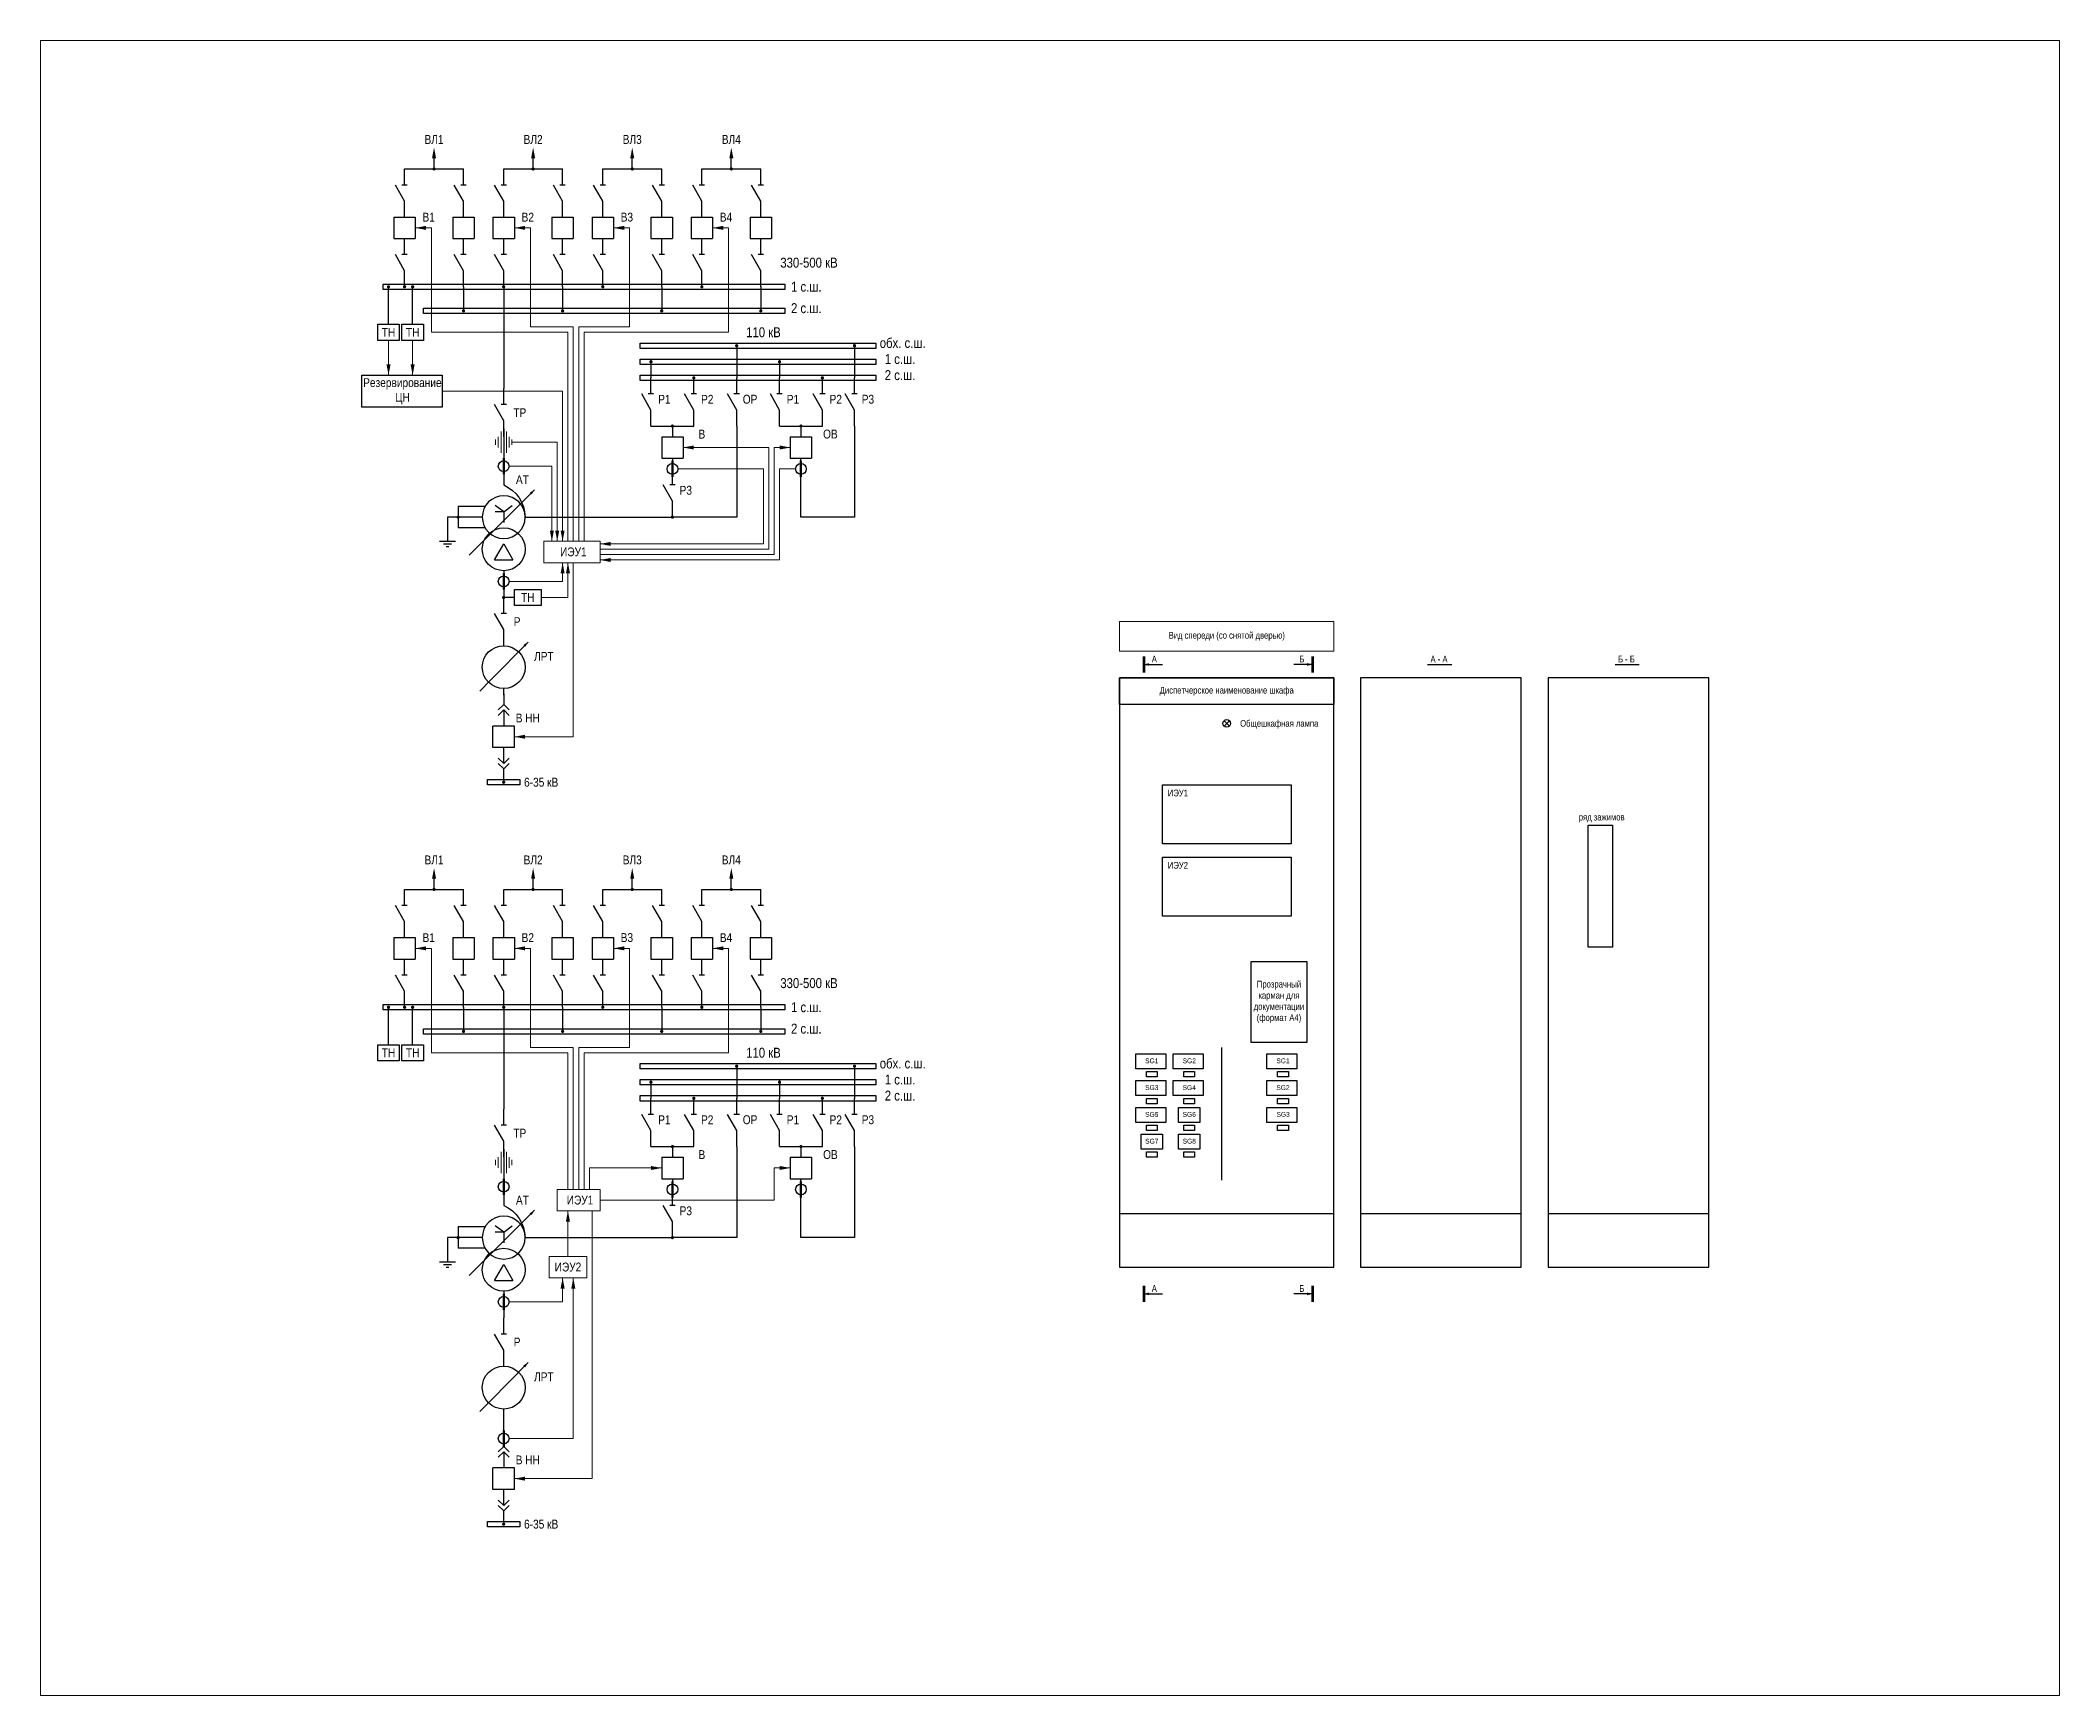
# Model space of a CAD drawing. Header units: millimetres. Extents: x 5769 to 10700, y 4225 to 6895.
# Drawn here: x 8279 to 9033, y 5268 to 5886 of the extents above; entities that cross this region are included whole.
import ezdxf
from ezdxf.enums import TextEntityAlignment as Align

# ---------------------------------------------------------------- set-up
doc = ezdxf.new("R2010")
doc.units = ezdxf.units.MM
doc.linetypes.add('HIDDEN', pattern=[9.525, 6.35, -3.175])
for name, color, linetype, lineweight in [('Основная', 7, 'Continuous', 30), ('Толстая', 7, 'Continuous', 53), ('Тонкая', 7, 'Continuous', 13)]:
    doc.layers.add(name, color=color, linetype=linetype, lineweight=lineweight)
doc.styles.add('Narrow', font='ARIALN.TTF')
doc.styles.get("Standard").update_dxf_attribs({"font": 'ARIALN.TTF'})
doc.styles.add('Вывод', font='tahoma.ttf', dxfattribs={"height": 2.5})
doc.styles.add('Компонент', font='ARIALN.TTF', dxfattribs={"height": 3.5})

msp = doc.modelspace()

# ---------------------------------------------------------------- texts
at = {"layer": 'Основная', "style": 'Narrow'}
for s, p in [('А', (8694, 5655)), ('Б', (8749.09, 5655)), ('А - А', (8798.09, 5655)), ('Б - Б', (8868.09, 5655)), ('Общешкафная лампа', (8727, 5631)), ('ИЭУ1 ', (8700, 5605)), ('ИЭУ2', (8700, 5578)), ('А', (8694, 5420)), ('Б', (8749.09, 5420))]:
    msp.add_text(s, height=2.5, dxfattribs=at).set_placement(p, align=Align.MIDDLE_LEFT)
for s, height, p in [('ряд зажимов', 2.5, (8862, 5596)), ('SG1', 1.8, (8694, 5505)), ('SG2', 1.8, (8708, 5505)), ('SG1', 1.8, (8743, 5505)), ('SG3', 1.8, (8694, 5495)), ('SG4', 1.8, (8708, 5495)), ('SG2', 1.8, (8743, 5495)), ('SG5', 1.8, (8694, 5485)), ('SG6', 1.8, (8708, 5485)), ('SG3', 1.8, (8743.06, 5485)), ('SG7', 1.8, (8694, 5475)), ('SG8', 1.8, (8708, 5475))]:
    msp.add_text(s, height=height, dxfattribs=at).set_placement(p, align=Align.MIDDLE_CENTER)
at = {"layer": 'Основная', "attachment_point": 5, "style": 'Narrow'}
for s, insert, char_height, width in [('\\pi-9.9,l9.9,t9.9;ВЛ1', (8426, 5849), 3.3, 40.3325), ('\\pi-9.9,l9.9,t9.9;ВЛ2', (8463, 5849), 3.3, 40.3325), ('\\pi-9.9,l9.9,t9.9;ВЛ3', (8500, 5849), 3.3, 40.3325), ('\\pi-9.9,l9.9,t9.9;ВЛ4', (8537, 5849), 3.3, 40.3325), ('\\pi-9.9,l9.9,t9.9;В1', (8424, 5820), 3.3, 21.7409), ('\\pi-9.9,l9.9,t9.9;В2', (8461, 5820), 3.3, 21.7409), ('\\pi-9.9,l9.9,t9.9;В3', (8498, 5820), 3.3, 21.7409), ('\\pi-9.9,l9.9,t9.9;В4', (8535, 5820), 3.3, 21.7409), ('\\pi-11.1,l11.1,t11.1;330-500 кВ', (8566, 5803), 3.7, 53.3807), ('\\pi-11.1,l11.1,t11.1;1 с.ш.', (8565, 5794), 3.7, 53.3807), ('\\pi-11.1,l11.1,t11.1;2 с.ш.', (8565, 5786), 3.7, 53.3807), ('ТН', (8409, 5777), 3.3, 10), ('ТН', (8418, 5777), 3.3, 10), ('\\pi-11.1,l11.1,t11.1;110 кВ', (8549, 5777), 3.7, 53.3807), ('\\pi-11.1,l11.1,t11.1;обх. с.ш.', (8601, 5773), 3.7, 53.3807), ('\\pi-11.1,l11.1,t11.1;1 с.ш.', (8600, 5767), 3.7, 53.3807), ('\\pi-11.1,l11.1,t11.1;2 с.ш.', (8600, 5761), 3.7, 53.3807), ('Резервирование ЦН', (8414.19, 5755), 3.3, 18.3886), ('\\pi-9.9,l9.9,t9.9;Р1', (8512, 5752), 3.3, 10), ('\\pi-9.9,l9.9,t9.9;Р2', (8528, 5752), 3.3, 10), ('\\pi-9.9,l9.9,t9.9;ОР', (8544, 5752), 3.3, 10), ('\\pi-9.9,l9.9,t9.9;Р1', (8560, 5752), 3.3, 10), ('\\pi-9.9,l9.9,t9.9;Р2', (8576, 5752), 3.3, 10), ('\\pi-9.9,l9.9,t9.9;Р3', (8588, 5752), 3.3, 10), ('\\pi-9.9,l9.9,t9.9;ТР', (8458, 5747), 3.3, 10), ('\\pi-9.9,l9.9,t9.9;В', (8526, 5739), 3.3, 10), ('\\pi-9.9,l9.9,t9.9;ОВ', (8574, 5739), 3.3, 10), ('\\pi-9.9,l9.9,t9.9;AT', (8459, 5722), 3.3, 10), ('\\pi-9.9,l9.9,t9.9;Р3', (8520, 5718), 3.3, 10), ('ИЭУ1', (8478, 5695), 3.3, 22), ('ТН', (8461, 5678), 3.3, 10), ('\\pi-9.9,l9.9,t9.9;Р', (8457, 5669), 3.3, 10), ('\\pi-9.9,l9.9,t9.9;ЛРТ', (8467, 5656), 3.3, 10), ('Диспетчерское наименование шкафа', (8722, 5643), 2.5, 80), ('\\pi-9.9,l9.9,t9.9;В НН', (8461, 5633), 3.3, 21.8485), ('\\pi-9.9,l9.9,t9.9;6-35 кВ', (8466, 5609), 3.3, 40.3325), ('\\pi-9.9,l9.9,t9.9;ВЛ1', (8426, 5580), 3.3, 40.3325), ('\\pi-9.9,l9.9,t9.9;ВЛ2', (8463, 5580), 3.3, 40.3325), ('\\pi-9.9,l9.9,t9.9;ВЛ3', (8500, 5580), 3.3, 40.3325), ('\\pi-9.9,l9.9,t9.9;ВЛ4', (8537, 5580), 3.3, 40.3325), ('\\pi-9.9,l9.9,t9.9;В1', (8424, 5551), 3.3, 21.7409), ('\\pi-9.9,l9.9,t9.9;В2', (8461, 5551), 3.3, 21.7409), ('\\pi-9.9,l9.9,t9.9;В3', (8498, 5551), 3.3, 21.7409), ('\\pi-9.9,l9.9,t9.9;В4', (8535, 5551), 3.3, 21.7409), ('\\pi-11.1,l11.1,t11.1;330-500 кВ', (8566, 5534), 3.7, 53.3807), ('Прозрачный карман для документации (формат А4)', (8741.5, 5527), 2.5, 21), ('\\pi-11.1,l11.1,t11.1;1 с.ш.', (8565, 5525), 3.7, 53.3807), ('\\pi-11.1,l11.1,t11.1;2 с.ш.', (8565, 5517), 3.7, 53.3807), ('ТН', (8409, 5508), 3.3, 10), ('ТН', (8418, 5508), 3.3, 10), ('\\pi-11.1,l11.1,t11.1;110 кВ', (8549, 5508), 3.7, 53.3807), ('\\pi-11.1,l11.1,t11.1;обх. с.ш.', (8601, 5504), 3.7, 53.3807), ('\\pi-11.1,l11.1,t11.1;1 с.ш.', (8600, 5498), 3.7, 53.3807), ('\\pi-11.1,l11.1,t11.1;2 с.ш.', (8600, 5492), 3.7, 53.3807), ('\\pi-9.9,l9.9,t9.9;Р1', (8512, 5483), 3.3, 10), ('\\pi-9.9,l9.9,t9.9;Р2', (8528, 5483), 3.3, 10), ('\\pi-9.9,l9.9,t9.9;ОР', (8544, 5483), 3.3, 10), ('\\pi-9.9,l9.9,t9.9;Р1', (8560, 5483), 3.3, 10), ('\\pi-9.9,l9.9,t9.9;Р2', (8576, 5483), 3.3, 10), ('\\pi-9.9,l9.9,t9.9;Р3', (8588, 5483), 3.3, 10), ('\\pi-9.9,l9.9,t9.9;ТР', (8458, 5478), 3.3, 10), ('\\pi-9.9,l9.9,t9.9;В', (8526, 5470), 3.3, 10), ('\\pi-9.9,l9.9,t9.9;ОВ', (8574, 5470), 3.3, 10), ('\\pi-9.9,l9.9,t9.9;AT', (8459, 5453), 3.3, 10), ('ИЭУ1', (8480.5, 5453), 3.3, 17), ('\\pi-9.9,l9.9,t9.9;Р3', (8520, 5449), 3.3, 10), ('ИЭУ2', (8476, 5428), 3.3, 14), ('\\pi-9.9,l9.9,t9.9;Р', (8457, 5400), 3.3, 10), ('\\pi-9.9,l9.9,t9.9;ЛРТ', (8467, 5387), 3.3, 10), ('\\pi-9.9,l9.9,t9.9;В НН', (8461, 5356), 3.3, 21.8485), ('\\pi-9.9,l9.9,t9.9;6-35 кВ', (8466, 5332), 3.3, 40.3325)]:
    msp.add_mtext(s, dxfattribs=dict(at, insert=insert, char_height=char_height, width=width))

# ---------------------------------------------------------------- blocks, each defined once
blk = doc.blocks.new('*U14')
at = {"ltscale": 0.25}
for p, q in [((-3.46, -4), (0, 2)), ((0, 2), (3.46, -4)), ((-3.46, -4), (3.46, -4))]:
    blk.add_line(p, q, dxfattribs=at)
blk.add_circle((0, 0), 8, dxfattribs=at)
at = {"layer": 'Основная', "style": 'Компонент'}
blk.add_attdef('ОУ', text='', height=3.5, dxfattribs=at).set_placement((17, 0), align=Align.MIDDLE_CENTER)
blk = doc.blocks.new('*U15')
at = {"ltscale": 0.25}
for p, q in [((0, 0), (-20, 0)), ((14.44, 0), (0, 0))]:
    blk.add_line(p, q, dxfattribs=at)
blk.add_lwpolyline([(-18, 0, 1, 0, 0), (-20, 0, 0, 0, 0)], format="xyseb", dxfattribs=at)
at = {"layer": 'Основная', "style": 'Вывод'}
blk.add_attdef('ОС', text='', height=2.5, dxfattribs=at).set_placement((3, 2), align=Align.MIDDLE_CENTER)
blk = doc.blocks.new('*U68')
at = {"ltscale": 0.25}
for q in [(-3.2, 4.4), (3.2, 4.4), (0, -2), (3.21, 2)]:
    blk.add_line((0, 2), q, dxfattribs=at)
blk.add_circle((0, 0), 8, dxfattribs=at)
blk.add_arc((5.23, -0.15), 13.23, 113.28026, 179.33961, dxfattribs=at)
at = {"layer": 'Основная', "style": 'Компонент'}
blk.add_attdef('ОУ', text='', height=3.5, dxfattribs=at).set_placement((-17, 0), align=Align.MIDDLE_CENTER)
blk = doc.blocks.new('*U41')
at = {"ltscale": 0.25}
blk.add_circle((0, 0), 2, dxfattribs=at)
at = {"layer": 'Основная', "color": 0, "lineweight": 50}
blk.add_line((0, -3), (0, 3), dxfattribs=at)
at = {"layer": 'Основная', "style": 'Компонент'}
blk.add_attdef('ОУ', text='', height=3.5, dxfattribs=at).set_placement((-6, 0), align=Align.MIDDLE_CENTER)
blk = doc.blocks.new('*U50')
at = {"color": 0}
for p, q in [((-3, 0), (3, 0)), ((0, 3), (0, 0)), ((-1.5, -1), (1.5, -1)), ((-0.5, -2), (0.5, -2))]:
    blk.add_line(p, q, dxfattribs=at)
blk = doc.blocks.new('*U67')
at = {"ltscale": 0.25}
for p, q in [((0, 0), (-20, 0)), ((5.64, 0), (0, 0))]:
    blk.add_line(p, q, dxfattribs=at)
blk.add_lwpolyline([(-18, 0, 1, 0, 0), (-20, 0, 0, 0, 0)], format="xyseb", dxfattribs=at)
at = {"layer": 'Основная', "style": 'Вывод'}
blk.add_attdef('ОС', text='', height=2.5, dxfattribs=at).set_placement((3, 2), align=Align.MIDDLE_CENTER)
blk = doc.blocks.new('*U72')
at = {"layer": 'Основная', "ltscale": 0.25}
for p, q in [((2, 2), (0, 0)), ((0, 0), (2, -2))]:
    blk.add_line(p, q, dxfattribs=at)
blk = doc.blocks.new('*U40')
at = {"color": 0}
for p, q in [((0, 6), (0, 2)), ((0, 0), (0, -6))]:
    blk.add_line(p, q, dxfattribs=at)
at = {"color": 0, "ltscale": 0.25, "xscale": -1, "rotation": 90}
for p in [(0, 2), (0, 0)]:
    blk.add_blockref('*U72', p, dxfattribs=at)
at = {"layer": 'Основная'}
for tag, height, style, p in [('ОУ2', 3.5, 'Компонент', (-5, 6)), ('В2', 2.5, 'Вывод', (3, 6)), ('ОУ1', 3.5, 'Компонент', (-5, -6)), ('В1', 2.5, 'Вывод', (3, -6))]:
    blk.add_attdef(tag, text='', height=height, dxfattribs=dict(at, style=style)).set_placement(p, align=Align.MIDDLE_CENTER)
blk = doc.blocks.new('*U29')
at = {"color": 0}
for p, q in [((0, 0), (-8, 0)), ((-8, -8), (-8, 0)), ((0, -8), (0, 0)), ((0, -8), (-8, -8))]:
    blk.add_line(p, q, dxfattribs=at)
at = {"layer": 'Основная', "style": 'Компонент'}
blk.add_attdef('ОУ', text='', height=3.5, dxfattribs=at).set_placement((-15, -3), align=Align.MIDDLE_CENTER)
blk = doc.blocks.new('*U42')
at = {"color": 0}
for p, q in [((0, 0), (0, 6)), ((0, -6), (0, -2))]:
    blk.add_line(p, q, dxfattribs=at)
at = {"color": 0, "ltscale": 0.25, "rotation": 89.99999999999999}
for p in [(0, 0), (0, -2)]:
    blk.add_blockref('*U72', p, dxfattribs=at)
at = {"layer": 'Основная'}
for tag, height, style, p in [('ОУ1', 3.5, 'Компонент', (-5, 6)), ('В1', 2.5, 'Вывод', (3, 6)), ('ОУ2', 3.5, 'Компонент', (-5, -6)), ('В2', 2.5, 'Вывод', (3, -6))]:
    blk.add_attdef(tag, text='', height=height, dxfattribs=dict(at, style=style)).set_placement(p, align=Align.MIDDLE_CENTER)
blk = doc.blocks.new('*U32')
at = {"color": 0}
blk.add_line((0, 0), (6, 3.43), dxfattribs=at)
blk = doc.blocks.new('*U23')
at = {"color": 0}
blk.add_line((0, -1), (0, 1), dxfattribs=at)
blk = doc.blocks.new('*U21')
at = {"color": 0}
for p, q in [((0, 3), (0, 9)), ((0, -9), (0, -3))]:
    blk.add_line(p, q, dxfattribs=at)
at = {"color": 0, "ltscale": 0.25, "rotation": 89.99999999999999}
for name, p in [('*U32', (0, -3)), ('*U23', (0, 3))]:
    blk.add_blockref(name, p, dxfattribs=at)
at = {"layer": 'Основная'}
for tag, height, style, p in [('В1', 2.5, 'Вывод', (2, 7)), ('ОУ', 3.5, 'Компонент', (-12, 0)), ('В2', 2.5, 'Вывод', (2, -7))]:
    blk.add_attdef(tag, text='', height=height, dxfattribs=dict(at, style=style)).set_placement(p, align=Align.MIDDLE_CENTER)
blk = doc.blocks.new('*T71')
at = {"layer": 'Defpoints', "color": 8, "linetype": 'ByBlock', "lineweight": 0, "transparency": 16777216}
for p, q in [((0, 0), (80, 0)), ((0, 0), (0, -11)), ((80, 0), (80, -11)), ((0, -11), (80, -11))]:
    blk.add_line(p, q, dxfattribs=at)
at = {"layer": 'Основная', "color": 0, "transparency": 16777216, "insert": (40, -5.5), "char_height": 2.5, "width": 78, "attachment_point": 5}
blk.add_mtext('Вид спереди (со снятой дверью) ', dxfattribs=at)

# ---------------------------------------------------------------- linework, layer by layer
at = {"linetype": 'HIDDEN', "ltscale": 100}
msp.add_line((8720, 5510), (8720, 5460.43), dxfattribs=at)
at = {"layer": 'Основная'}
for p, q in [((8415, 5838), (8437, 5838)), ((8426, 5838), (8426, 5843)), ((8452, 5838), (8474, 5838)), ((8463, 5838), (8463, 5843)), ((8489, 5838), (8511, 5838)), ((8500, 5838), (8500, 5843)), ((8526, 5838), (8548, 5838)), ((8537, 5838), (8537, 5843)), ((8409, 5780), (8409, 5794)), ((8418, 5780), (8418, 5794)), ((8437, 5794), (8437, 5785)), ((8452, 5794), (8452, 5756)), ((8474, 5794), (8474, 5785)), ((8511, 5794), (8511, 5785)), ((8548, 5794), (8548, 5785)), ((8539, 5772), (8539, 5760)), ((8583, 5772), (8583, 5760)), ((8507, 5767), (8507, 5760)), ((8555, 5767), (8555, 5760)), ((8452, 5741), (8452, 5720)), ((8507, 5742), (8523, 5742)), ((8515, 5742), (8515, 5738)), ((8539, 5742), (8539, 5708)), ((8555, 5742), (8571, 5742)), ((8563, 5742), (8563, 5738)), ((8583, 5742), (8583, 5708)), ((8515, 5730), (8515, 5729)), ((8563, 5708), (8563, 5730)), ((8460, 5708), (8515, 5708)), ((8539, 5708), (8515, 5708)), ((8583, 5708), (8563, 5708)), ((8452, 5688), (8452, 5682)), ((8456, 5678), (8452, 5678)), ((8452, 5641.5), (8452, 5644)), ((8452, 5610), (8452, 5609)), ((8426, 5569), (8426, 5574)), ((8463, 5569), (8463, 5574)), ((8500, 5569), (8500, 5574)), ((8537, 5569), (8537, 5574)), ((8415, 5569), (8437, 5569)), ((8452, 5569), (8474, 5569)), ((8489, 5569), (8511, 5569)), ((8526, 5569), (8548, 5569)), ((8409, 5511), (8409, 5525)), ((8418, 5511), (8418, 5525)), ((8437, 5525), (8437, 5516)), ((8452, 5525), (8452, 5487)), ((8474, 5525), (8474, 5516)), ((8511, 5525), (8511, 5516)), ((8548, 5525), (8548, 5516)), ((8507, 5498), (8507, 5491)), ((8539, 5503), (8539, 5491)), ((8555, 5498), (8555, 5491)), ((8583, 5503), (8583, 5491)), ((8452, 5472), (8452, 5451)), ((8507, 5473), (8523, 5473)), ((8515, 5473), (8515, 5469)), ((8539, 5473), (8539, 5439)), ((8555, 5473), (8571, 5473)), ((8563, 5473), (8563, 5469)), ((8583, 5473), (8583, 5439)), ((8515, 5461), (8515, 5460)), ((8563, 5439), (8563, 5461)), ((8460, 5439), (8515, 5439)), ((8539, 5439), (8515, 5439)), ((8583, 5439), (8563, 5439)), ((8452, 5419), (8452, 5413)), ((8452, 5364.5), (8452, 5375)), ((8452, 5333), (8452, 5332))]:
    msp.add_line(p, q, dxfattribs=at)
at = {"layer": 'Основная', "ltscale": 100}
msp.add_line((8682, 5448), (8762, 5448), dxfattribs=at)
at = {"layer": 'Основная', "ltscale": 0.25, "const_width": 0.6}
for points in [[(8425.7, 5838, 1), (8426.3, 5838, 1)], [(8462.7, 5838, 1), (8463.3, 5838, 1)], [(8499.7, 5838, 1), (8500.3, 5838, 1)], [(8536.7, 5838, 1), (8537.3, 5838, 1)], [(8409.3, 5794, -1), (8408.7, 5794, -1)], [(8414.7, 5794, 1), (8415.3, 5794, 1)], [(8418.3, 5794, -1), (8417.7, 5794, -1)], [(8451.7, 5794, 1), (8452.3, 5794, 1)], [(8488.7, 5794, 1), (8489.3, 5794, 1)], [(8525.7, 5794, 1), (8526.3, 5794, 1)], [(8436.7, 5785, 1), (8437.3, 5785, 1)], [(8473.7, 5785, 1), (8474.3, 5785, 1)], [(8510.7, 5785, 1), (8511.3, 5785, 1)], [(8547.7, 5785, 1), (8548.3, 5785, 1)], [(8538.7, 5772, 1), (8539.3, 5772, 1)], [(8582.7, 5772, 1), (8583.3, 5772, 1)], [(8506.7, 5766, 1), (8507.3, 5766, 1)], [(8522.7, 5760, 1), (8523.3, 5760, 1)], [(8554.7, 5766, 1), (8555.3, 5766, 1)], [(8570.7, 5760, 1), (8571.3, 5760, 1)], [(8514.7, 5742, 1), (8515.3, 5742, 1)], [(8562.7, 5742, 1), (8563.3, 5742, 1)], [(8434.7, 5708, 1), (8435.3, 5708, 1)], [(8514.7, 5708, 1), (8515.3, 5708, 1)], [(8451.7, 5678, 1), (8452.3, 5678, 1)], [(8451.7, 5609, 1), (8452.3, 5609, 1)], [(8425.7, 5569, 1), (8426.3, 5569, 1)], [(8462.7, 5569, 1), (8463.3, 5569, 1)], [(8499.7, 5569, 1), (8500.3, 5569, 1)], [(8536.7, 5569, 1), (8537.3, 5569, 1)], [(8409.3, 5525, -1), (8408.7, 5525, -1)], [(8414.7, 5525, 1), (8415.3, 5525, 1)], [(8418.3, 5525, -1), (8417.7, 5525, -1)], [(8451.7, 5525, 1), (8452.3, 5525, 1)], [(8488.7, 5525, 1), (8489.3, 5525, 1)], [(8525.7, 5525, 1), (8526.3, 5525, 1)], [(8436.7, 5516, 1), (8437.3, 5516, 1)], [(8473.7, 5516, 1), (8474.3, 5516, 1)], [(8510.7, 5516, 1), (8511.3, 5516, 1)], [(8547.7, 5516, 1), (8548.3, 5516, 1)], [(8506.7, 5497, 1), (8507.3, 5497, 1)], [(8538.7, 5503, 1), (8539.3, 5503, 1)], [(8554.7, 5497, 1), (8555.3, 5497, 1)], [(8582.7, 5503, 1), (8583.3, 5503, 1)], [(8522.7, 5491, 1), (8523.3, 5491, 1)], [(8570.7, 5491, 1), (8571.3, 5491, 1)], [(8514.7, 5473, 1), (8515.3, 5473, 1)], [(8562.7, 5473, 1), (8563.3, 5473, 1)], [(8434.7, 5439, 1), (8435.3, 5439, 1)], [(8514.7, 5439, 1), (8515.3, 5439, 1)], [(8451.7, 5332, 1), (8452.3, 5332, 1)]]:
    msp.add_lwpolyline(points, format="xyb", close=True, dxfattribs=at)
at = {"layer": 'Основная'}
for points in [[(8407, 5795), (8557, 5795), (8557, 5793), (8407, 5793)], [(8422, 5786), (8557, 5786), (8557, 5784), (8422, 5784)], [(8405, 5780), (8413, 5780), (8413, 5774), (8405, 5774)], [(8414, 5780), (8422, 5780), (8422, 5774), (8414, 5774)], [(8503, 5773), (8591, 5773), (8591, 5771), (8503, 5771)], [(8399, 5761), (8429, 5761), (8429, 5749), (8399, 5749)], [(8503, 5767), (8591, 5767), (8591, 5765), (8503, 5765)], [(8503, 5761), (8591, 5761), (8591, 5759), (8503, 5759)], [(8456, 5681), (8466, 5681), (8466, 5675), (8456, 5675)], [(8682, 5428), (8762, 5428), (8762, 5648), (8682, 5648)], [(8832, 5648), (8772, 5648), (8772, 5428), (8832, 5428)], [(8902, 5648), (8842, 5648), (8842, 5428), (8902, 5428)], [(8446, 5610), (8458, 5610), (8458, 5608), (8446, 5608)], [(8698, 5608), (8746, 5608), (8746, 5586), (8698, 5586)], [(8857, 5593), (8866, 5593), (8866, 5547.43), (8857, 5547.43)], [(8698, 5581), (8746, 5581), (8746, 5559), (8698, 5559)], [(8731, 5512), (8752, 5512), (8752, 5542), (8731, 5542)], [(8407, 5526), (8557, 5526), (8557, 5524), (8407, 5524)], [(8422, 5517), (8557, 5517), (8557, 5515), (8422, 5515)], [(8405, 5511), (8413, 5511), (8413, 5505), (8405, 5505)], [(8414, 5511), (8422, 5511), (8422, 5505), (8414, 5505)], [(8503, 5504), (8591, 5504), (8591, 5502), (8503, 5502)], [(8503, 5498), (8591, 5498), (8591, 5496), (8503, 5496)], [(8692, 5501), (8696, 5501), (8696, 5499), (8692, 5499)], [(8706, 5501), (8710, 5501), (8710, 5499), (8706, 5499)], [(8741, 5501), (8745, 5501), (8745, 5499), (8741, 5499)], [(8503, 5492), (8591, 5492), (8591, 5490), (8503, 5490)], [(8692, 5491), (8696, 5491), (8696, 5489), (8692, 5489)], [(8706, 5491), (8710, 5491), (8710, 5489), (8706, 5489)], [(8741, 5491), (8745, 5491), (8745, 5489), (8741, 5489)], [(8692, 5481), (8696, 5481), (8696, 5479), (8692, 5479)], [(8706, 5481), (8710, 5481), (8710, 5479), (8706, 5479)], [(8741, 5481), (8745, 5481), (8745, 5479), (8741, 5479)], [(8692, 5471), (8696, 5471), (8696, 5469), (8692, 5469)], [(8706, 5471), (8710, 5471), (8710, 5469), (8706, 5469)], [(8446, 5333), (8458, 5333), (8458, 5331), (8446, 5331)]]:
    msp.add_lwpolyline(points, close=True, dxfattribs=at)
for points in [[(8435, 5708), (8431, 5708)], [(8431, 5708), (8431, 5702)], [(8444, 5708), (8434, 5708)], [(8445, 5712), (8435, 5712)], [(8435, 5712), (8435, 5704)], [(8445, 5704), (8435, 5704)], [(8452, 5688), (8452, 5678)], [(8435, 5439), (8431, 5439)], [(8431, 5439), (8431, 5433)], [(8444, 5439), (8434, 5439)], [(8445, 5443), (8435, 5443)], [(8435, 5443), (8435, 5435)], [(8445, 5435), (8435, 5435)], [(8452, 5419), (8452, 5409)]]:
    msp.add_lwpolyline(points, dxfattribs=at)
at = {"layer": 'Основная', "ltscale": 100}
msp.add_lwpolyline([(8682, 5648), (8762, 5648), (8762, 5638), (8682, 5638)], close=True, dxfattribs=at)
for points in [[(8691, 5653, 0, 1, 0), (8693, 5653, 0, 0, 0)], [(8754, 5653, 0, 1, 0), (8752, 5653, 0, 0, 0)], [(8691, 5418, 0, 1, 0), (8693, 5418, 0, 0, 0)], [(8754, 5418, 0, 1, 0), (8752, 5418, 0, 0, 0)]]:
    msp.add_lwpolyline(points, format="xyseb", dxfattribs=at)
for points in [[(8691, 5653), (8698, 5653)], [(8754, 5653), (8747, 5653)], [(8797, 5653), (8806, 5653)], [(8867, 5653), (8876, 5653)], [(8721, 5632), (8723, 5630)], [(8721, 5630), (8723, 5632)], [(8772, 5448), (8832, 5448)], [(8842, 5448), (8902, 5448)], [(8691, 5418), (8698, 5418)], [(8754, 5418), (8747, 5418)]]:
    msp.add_lwpolyline(points, dxfattribs=at)
at = {"layer": 'Основная', "ltscale": 0.35}
for points in [[(8688, 5507.6), (8699.2, 5507.6), (8699.2, 5502), (8688, 5502)], [(8702, 5507.6), (8713.2, 5507.6), (8713.2, 5502), (8702, 5502)], [(8737, 5507.6), (8748.2, 5507.6), (8748.2, 5502), (8737, 5502)], [(8688, 5497.6), (8699.2, 5497.6), (8699.2, 5492), (8688, 5492)], [(8702, 5497.6), (8713.2, 5497.6), (8713.2, 5492), (8702, 5492)], [(8737, 5497.6), (8748.2, 5497.6), (8748.2, 5492), (8737, 5492)], [(8688, 5487.6), (8699.2, 5487.6), (8699.2, 5482), (8688, 5482)], [(8704, 5487.6), (8712, 5487.6), (8712, 5482), (8704, 5482)], [(8737, 5487.6), (8748.2, 5487.6), (8748.2, 5482), (8737, 5482)], [(8690, 5477.6), (8698, 5477.6), (8698, 5472), (8690, 5472)], [(8704, 5477.6), (8712, 5477.6), (8712, 5472), (8704, 5472)]]:
    msp.add_lwpolyline(points, close=True, dxfattribs=at)
at = {"layer": 'Основная', "ltscale": 0.25}
for centre in [(8452, 5652), (8452, 5383)]:
    msp.add_circle(centre, 8, dxfattribs=at)
at = {"layer": 'Основная', "ltscale": 0.35}
msp.add_circle((8722, 5631), 1.41, dxfattribs=at)
at = {"layer": 'Толстая', "ltscale": 100}
for points in [[(8691, 5656), (8691, 5650)], [(8754, 5656), (8754, 5650)], [(8691, 5421), (8691, 5415)], [(8754, 5421), (8754, 5415)]]:
    msp.add_lwpolyline(points, dxfattribs=at)
at = {"layer": 'Тонкая'}
for p, q in [((8419, 5816), (8425, 5816)), ((8425, 5816), (8425, 5777)), ((8456, 5816), (8462, 5816)), ((8462, 5816), (8462, 5779)), ((8493, 5816), (8499, 5816)), ((8499, 5816), (8499, 5779)), ((8530, 5816), (8536, 5816)), ((8536, 5816), (8536, 5777)), ((8425, 5777), (8476, 5777)), ((8462, 5779), (8478, 5779)), ((8476, 5777), (8476, 5699)), ((8478, 5779), (8478, 5699)), ((8499, 5779), (8480, 5779)), ((8480, 5779), (8480, 5755)), ((8536, 5777), (8482, 5777)), ((8482, 5777), (8482, 5757)), ((8409, 5774), (8409, 5761)), ((8418, 5774), (8418, 5761)), ((8429, 5755), (8474, 5755)), ((8474, 5755), (8474, 5699)), ((8480, 5755), (8480, 5699)), ((8482, 5757), (8482, 5699)), ((8450, 5738), (8450, 5734)), ((8451, 5740), (8451, 5732)), ((8453, 5740), (8453, 5732)), ((8454, 5738), (8454, 5734)), ((8449, 5737), (8449, 5735)), ((8455, 5737), (8455, 5735)), ((8455, 5736), (8472, 5736)), ((8472, 5736), (8472, 5699)), ((8519, 5734), (8551, 5734)), ((8551, 5734), (8551, 5696)), ((8559, 5734), (8553, 5734)), ((8553, 5734), (8553, 5694)), ((8454, 5727), (8470, 5727)), ((8470, 5727), (8470, 5699)), ((8517, 5726), (8549, 5726)), ((8549, 5726), (8549, 5698)), ((8561, 5726), (8555, 5726)), ((8555, 5726), (8555, 5692)), ((8549, 5698), (8488, 5698)), ((8551, 5696), (8488, 5696)), ((8553, 5694), (8488, 5694)), ((8474, 5684), (8474, 5691)), ((8476, 5678), (8476, 5691)), ((8478, 5691), (8478, 5626)), ((8555, 5692), (8488, 5692)), ((8454, 5684), (8474, 5684)), ((8466, 5678), (8476, 5678)), ((8478, 5626), (8456, 5626)), ((8419, 5547), (8425, 5547)), ((8425, 5547), (8425, 5508)), ((8456, 5547), (8462, 5547)), ((8462, 5547), (8462, 5510)), ((8493, 5547), (8499, 5547)), ((8499, 5547), (8499, 5510)), ((8530, 5547), (8536, 5547)), ((8536, 5547), (8536, 5508)), ((8425, 5508), (8476, 5508)), ((8462, 5510), (8478, 5510)), ((8476, 5508), (8476, 5457)), ((8478, 5510), (8478, 5457)), ((8499, 5510), (8480, 5510)), ((8480, 5510), (8480, 5486)), ((8536, 5508), (8482, 5508)), ((8482, 5508), (8482, 5488)), ((8480, 5486), (8480, 5457)), ((8482, 5488), (8482, 5457)), ((8449, 5468), (8449, 5466)), ((8450, 5469), (8450, 5465)), ((8451, 5471), (8451, 5463)), ((8453, 5471), (8453, 5463)), ((8454, 5469), (8454, 5465)), ((8455, 5468), (8455, 5466)), ((8484, 5457), (8484, 5465)), ((8484, 5465), (8506, 5465)), ((8511, 5465), (8505, 5465)), ((8559, 5465), (8553, 5465)), ((8553, 5465), (8553, 5453)), ((8553, 5453), (8488, 5453)), ((8476, 5449), (8476, 5432)), ((8485, 5449), (8485, 5349)), ((8474, 5415), (8474, 5424)), ((8478, 5424), (8478, 5364)), ((8454, 5415), (8474, 5415)), ((8454, 5364), (8478, 5364)), ((8485, 5349), (8456, 5349))]:
    msp.add_line(p, q, dxfattribs=at)
at = {"layer": 'Тонкая', "color": 6}
msp.add_lwpolyline([(8279, 5886), (9033, 5886), (9033, 5268), (8279, 5268)], close=True, dxfattribs=at)
at = {"layer": 'Тонкая', "ltscale": 0.3}
for points in [[(8426, 5846, 0, 1.5, 0), (8426, 5842, 0, 0, 0)], [(8463, 5846, 0, 1.5, 0), (8463, 5842, 0, 0, 0)], [(8500, 5846, 0, 1.5, 0), (8500, 5842, 0, 0, 0)], [(8537, 5846, 0, 1.5, 0), (8537, 5842, 0, 0, 0)], [(8419, 5816, 0, 1.5, 0), (8423, 5816, 0, 0, 0)], [(8456, 5816, 0, 1.5, 0), (8460, 5816, 0, 0, 0)], [(8493, 5816, 0, 1.5, 0), (8497, 5816, 0, 0, 0)], [(8530, 5816, 0, 1.5, 0), (8534, 5816, 0, 0, 0)], [(8409, 5761, 0, 1.5, 0), (8409, 5765, 0, 0, 0)], [(8418, 5761, 0, 1.5, 0), (8418, 5765, 0, 0, 0)], [(8519, 5734, 0, 1.5, 0), (8523, 5734, 0, 0, 0)], [(8559, 5734, 0, 1.5, 0), (8555, 5734, 0, 0, 0)], [(8470, 5699, 0, 1.5, 0), (8470, 5703, 0, 0, 0)], [(8472, 5699, 0, 1.5, 0), (8472, 5703, 0, 0, 0)], [(8474, 5699, 0, 1.5, 0), (8474, 5703, 0, 0, 0)], [(8488, 5698, 0, 1.5, 0), (8492, 5698, 0, 0, 0)], [(8488, 5692, 0, 1.5, 0), (8492, 5692, 0, 0, 0)], [(8474, 5691, 0, 1.5, 0), (8474, 5687, 0, 0, 0)], [(8476, 5691, 0, 1.5, 0), (8476, 5687, 0, 0, 0)], [(8456, 5626, 0, 1.5, 0), (8460, 5626, 0, 0, 0)], [(8426, 5577, 0, 1.5, 0), (8426, 5573, 0, 0, 0)], [(8463, 5577, 0, 1.5, 0), (8463, 5573, 0, 0, 0)], [(8500, 5577, 0, 1.5, 0), (8500, 5573, 0, 0, 0)], [(8537, 5577, 0, 1.5, 0), (8537, 5573, 0, 0, 0)], [(8419, 5547, 0, 1.5, 0), (8423, 5547, 0, 0, 0)], [(8456, 5547, 0, 1.5, 0), (8460, 5547, 0, 0, 0)], [(8493, 5547, 0, 1.5, 0), (8497, 5547, 0, 0, 0)], [(8530, 5547, 0, 1.5, 0), (8534, 5547, 0, 0, 0)], [(8511, 5465, 0, 1.5, 0), (8507, 5465, 0, 0, 0)], [(8559, 5465, 0, 1.5, 0), (8555, 5465, 0, 0, 0)], [(8476, 5449, 0, 1.5, 0), (8476, 5445, 0, 0, 0)], [(8474, 5424, 0, 1.5, 0), (8474, 5420, 0, 0, 0)], [(8478, 5424, 0, 1.5, 0), (8478, 5420, 0, 0, 0)], [(8456, 5349, 0, 1.5, 0), (8460, 5349, 0, 0, 0)]]:
    msp.add_lwpolyline(points, format="xyseb", dxfattribs=at)
at = {"layer": 'Тонкая'}
for points in [[(8467, 5699), (8488, 5699), (8488, 5691), (8467, 5691)], [(8472, 5457), (8488, 5457), (8488, 5449), (8472, 5449)], [(8469, 5432), (8483, 5432), (8483, 5424), (8469, 5424)]]:
    msp.add_lwpolyline(points, close=True, dxfattribs=at)

# ---------------------------------------------------------------- block references
msp.add_blockref('*T71', (8682, 5669))
at = {"layer": 'Основная'}
for p in [(8415, 5829), (8437, 5829), (8452, 5829), (8474, 5829), (8489, 5829), (8511, 5829), (8526, 5829), (8548, 5829), (8415, 5803), (8437, 5803), (8452, 5803), (8474, 5803), (8489, 5803), (8511, 5803), (8526, 5803), (8548, 5803), (8452, 5747), (8507, 5751), (8523, 5751), (8539, 5751), (8555, 5751), (8571, 5751), (8583, 5751), (8515, 5717), (8452, 5669), (8415, 5560), (8437, 5560), (8452, 5560), (8474, 5560), (8489, 5560), (8511, 5560), (8526, 5560), (8548, 5560), (8415, 5534), (8437, 5534), (8452, 5534), (8474, 5534), (8489, 5534), (8511, 5534), (8526, 5534), (8548, 5534), (8507, 5482), (8523, 5482), (8539, 5482), (8555, 5482), (8571, 5482), (8583, 5482), (8452, 5478), (8515, 5448), (8452, 5400)]:
    msp.add_blockref('*U21', p, dxfattribs=at)
at = {"layer": 'Основная', "ltscale": 0.25}
for name, p, rotation in [('*U29', (8411, 5812), 180), ('*U29', (8433, 5812), 180), ('*U29', (8448, 5812), 180), ('*U29', (8470, 5812), 180), ('*U29', (8485, 5812), 180), ('*U29', (8507, 5812), 180), ('*U29', (8522, 5812), 180), ('*U29', (8544, 5812), 180), ('*U29', (8511, 5730), 180), ('*U29', (8559, 5730), 180), ('*U15', (8449.36, 5704.05), 224.9999999999999), ('*U67', (8447.08, 5647.09), 225.4999775496878), ('*U29', (8411, 5543), 180), ('*U29', (8433, 5543), 180), ('*U29', (8448, 5543), 180), ('*U29', (8470, 5543), 180), ('*U29', (8485, 5543), 180), ('*U29', (8507, 5543), 180), ('*U29', (8522, 5543), 180), ('*U29', (8544, 5543), 180), ('*U29', (8511, 5461), 180), ('*U29', (8559, 5461), 180), ('*U15', (8449.36, 5435.05), 224.9999999999999), ('*U67', (8447.08, 5378.09), 225.4999775496878)]:
    msp.add_blockref(name, p, dxfattribs=dict(at, rotation=rotation))
for name, p in [('*U41', (8452, 5727)), ('*U41', (8515, 5726)), ('*U41', (8563, 5726)), ('*U50', (8431, 5699)), ('*U41', (8452, 5684)), ('*U40', (8452, 5636)), ('*U29', (8456, 5630)), ('*U42', (8452, 5616)), ('*U41', (8452, 5458)), ('*U41', (8515, 5457)), ('*U41', (8563, 5457)), ('*U50', (8431, 5430)), ('*U41', (8452, 5415)), ('*U41', (8452, 5364)), ('*U40', (8452, 5359)), ('*U29', (8456, 5353)), ('*U42', (8452, 5339))]:
    msp.add_blockref(name, p, dxfattribs=at)
at = {"layer": 'Основная', "ltscale": 0.35, "xscale": -1}
for p in [(8452, 5708), (8452, 5439)]:
    msp.add_blockref('*U68', p, dxfattribs=at)
at = {"layer": 'Основная', "ltscale": 0.35}
for p in [(8452, 5696), (8452, 5427)]:
    msp.add_blockref('*U14', p, dxfattribs=at)

msp.set_redraw_order([(e.dxf.handle, doc.entitydb.next_handle()) for e in msp.query("TEXT MTEXT ATTDEF DIMENSION ARC_DIMENSION")])  # texts and dimensions are drawn at this point

doc.saveas('drawing.dxf')
